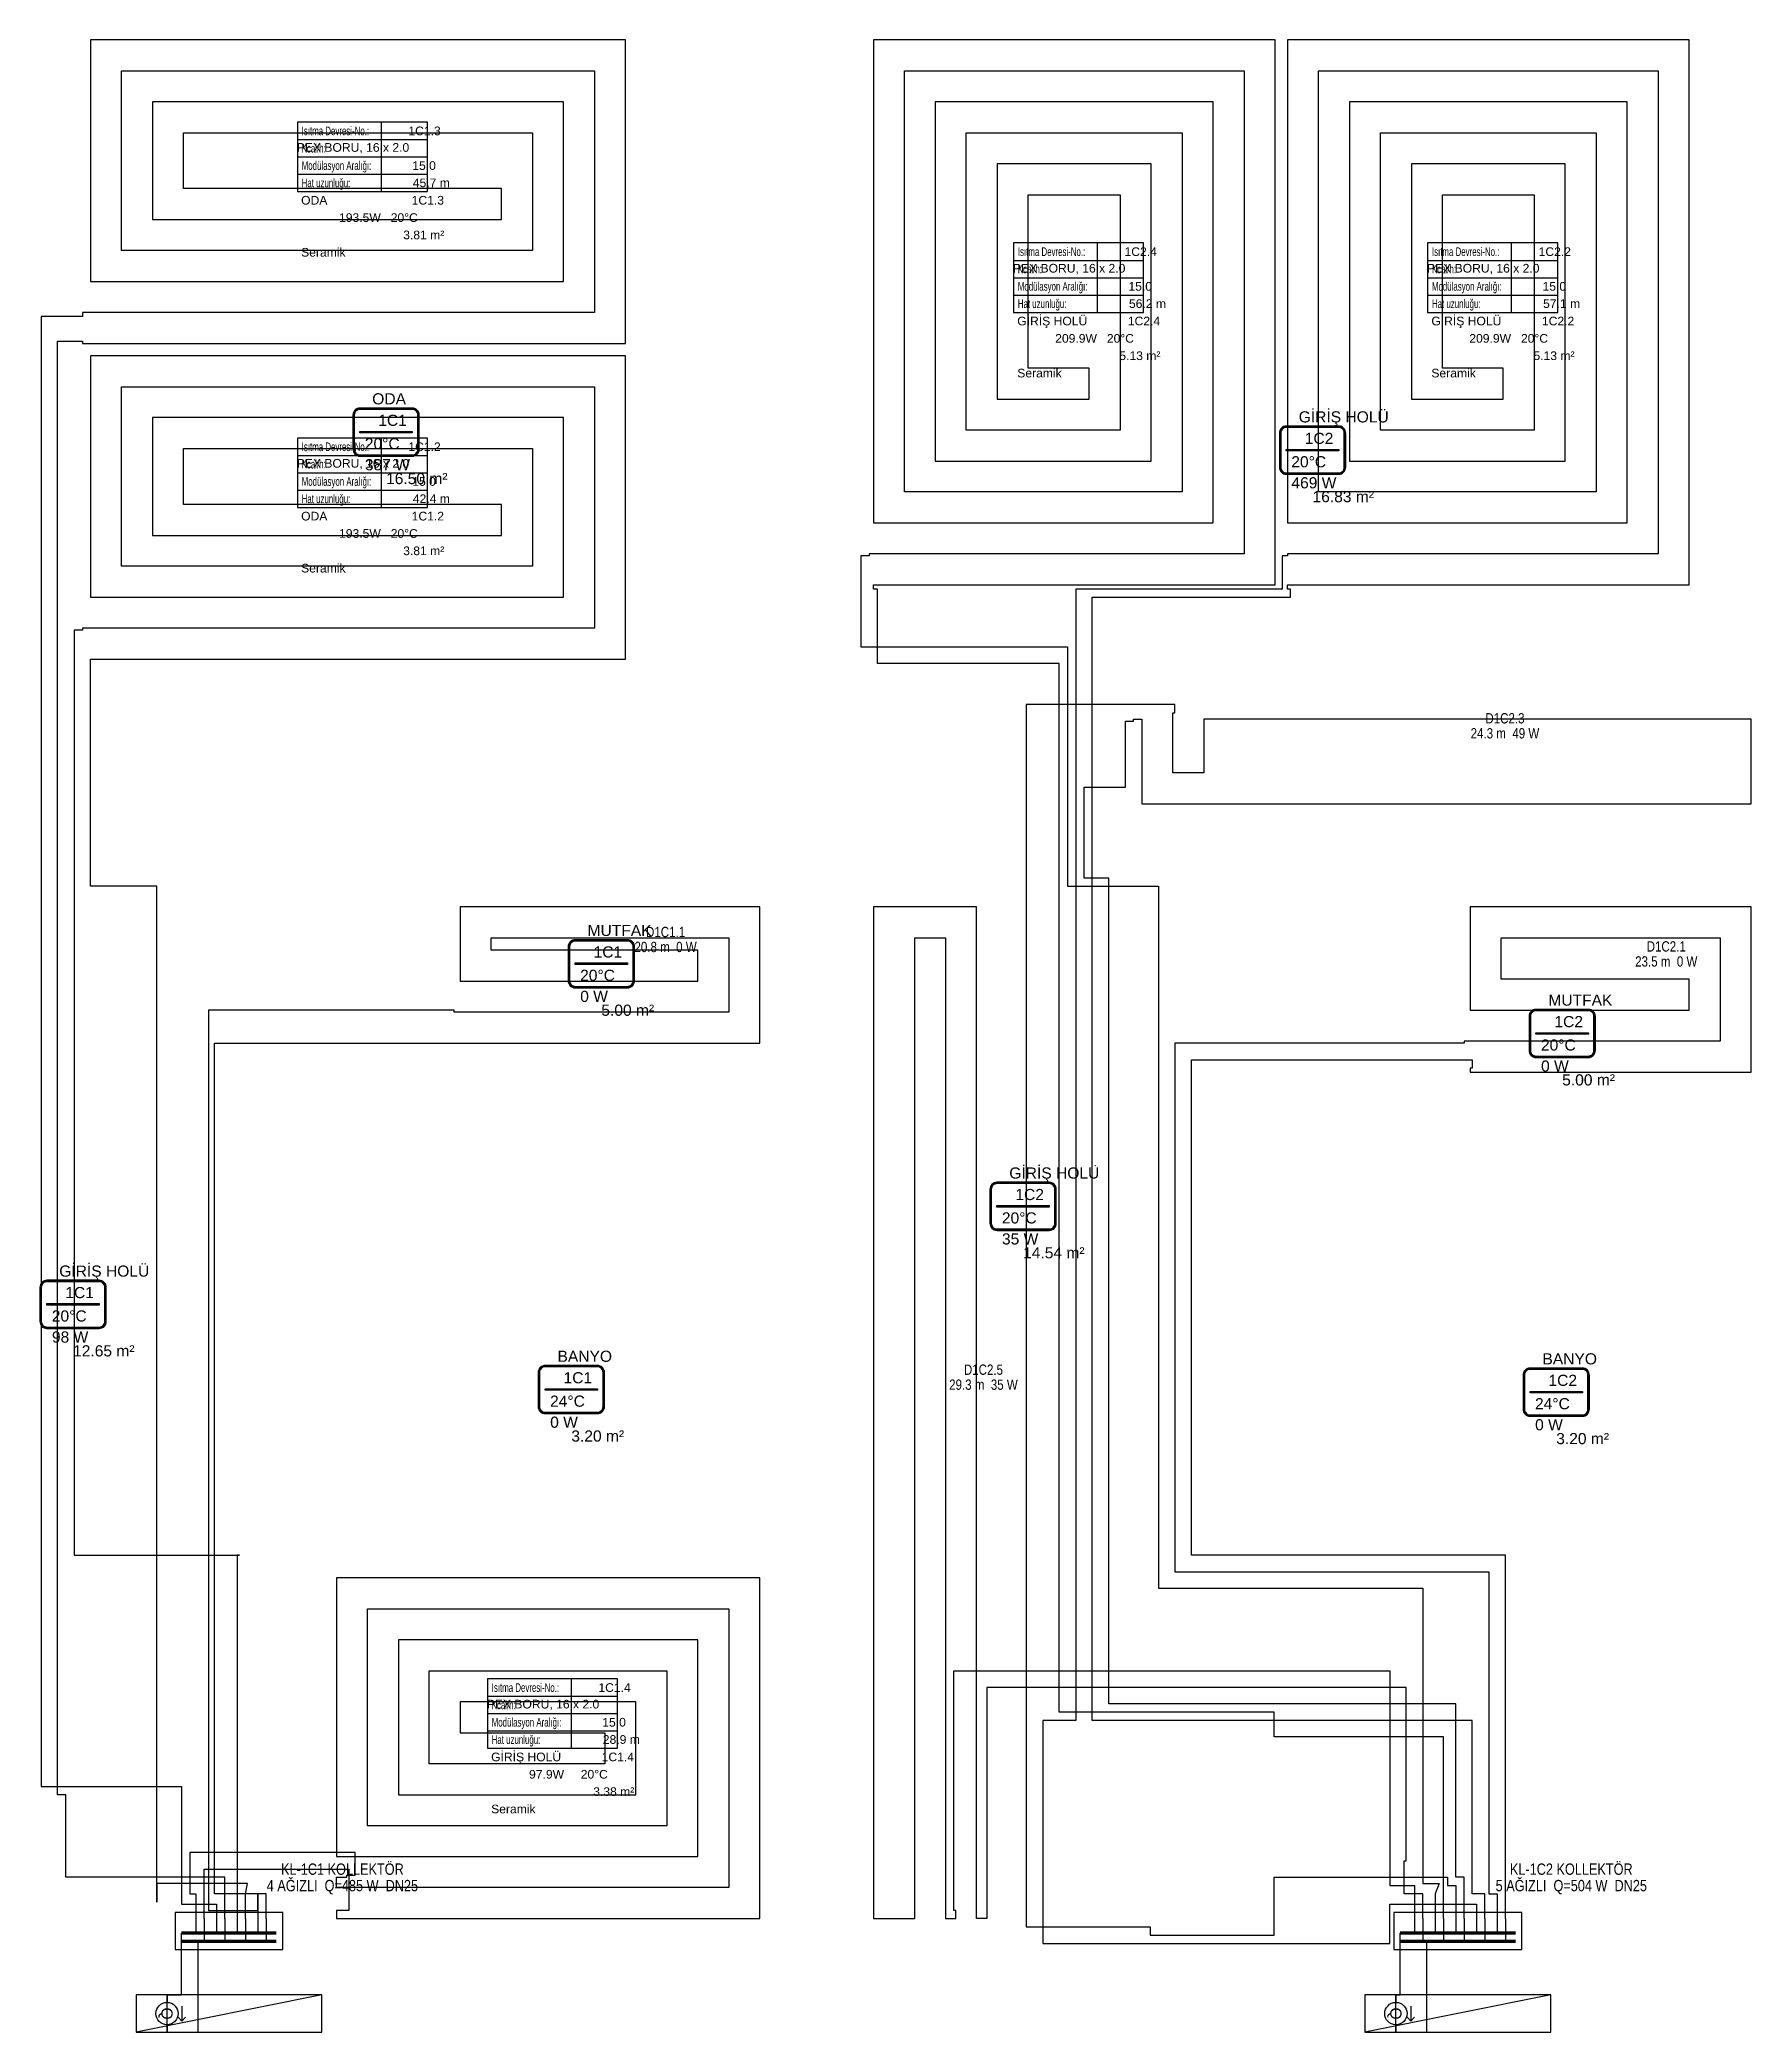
# Model space of a CAD drawing. Header units: centimetres. Extents: x 247996 to 314900, y -468471 to -440326.
# Drawn here: x 285496 to 286325, y -444100 to -443135 of the extents above; entities that cross this region are included whole.
import ezdxf
from ezdxf.enums import TextEntityAlignment as Align

# ---------------------------------------------------------------- set-up
doc = ezdxf.new("R2010")
doc.units = ezdxf.units.CM
doc.linetypes.add('ISITMA DONUS HATTI', pattern=[1.66, 1.57, -0.02, -0.07])
for name, color, linetype in [('SCOTT-MTY-ISIKAYBIMAHAL', 2, 'Continuous'), ('SCOTT-MTY-KALORIMETRE', 6, 'Continuous'), ('SCOTT-MTY-KOLLETÖR', 7, 'Continuous'), ('SCOTT-MTY-PEX-BORU', 1, 'Continuous'), ('SCOTT-MTY-RADYATÖR', 2, 'Continuous'), ('SCOTT-MTY-SAYAC', 3, 'Continuous')]:
    doc.layers.add(name, color=color, linetype=linetype)
doc.layers.add('SCOTT-MTY-ISITMA-DONUS-BORU', color=30, linetype='ISITMA DONUS HATTI', lineweight=30)
doc.layers.add('SCOTT-MTY-ISITMA-GIDIS-BORU', color=10, linetype='Continuous', lineweight=30)
doc.styles.add('MTYCAPLT', font='arial.ttf')
doc.styles.add('ROTAS', font='arial.ttf')

msp = doc.modelspace()

# ---------------------------------------------------------------- texts
at = {"layer": 'SCOTT-MTY-KOLLETÖR', "style": 'ROTAS', "width": 0.8}
for s, p in [('4 AĞIZLI  Q=485 W  DN25', (285642.92, -444029.01)), ('KL-1C1 KOLLEKTÖR', (285642.92, -444021.04)), ('5 AĞIZLI  Q=504 W  DN25', (286237.92, -444029.01)), ('KL-1C2 KOLLEKTÖR', (286237.92, -444021.04))]:
    msp.add_text(s, height=5.5, dxfattribs=at).set_placement(p, align=Align.MIDDLE_CENTER)
at = {"layer": 'SCOTT-MTY-PEX-BORU', "style": 'ROTAS', "width": 0.8}
for s, p in [('D1C2.3', (286205.8, -443463.62)), ('24.3 m  49 W', (286205.8, -443470.88)), ('20.8 m  0 W', (285799.4, -443574.38)), ('D1C1.1', (285799.4, -443567.12)), ('D1C2.1', (286283.9, -443574.12)), ('23.5 m  0 W', (286283.9, -443581.38)), ('29.3 m  35 W', (285953.3, -443786.38)), ('D1C2.5', (285953.3, -443779.12))]:
    msp.add_text(s, height=5, dxfattribs=at).set_placement(p, align=Align.MIDDLE_CENTER)

# ---------------------------------------------------------------- blocks, each defined once
blk = doc.blocks.new('MTY-ETIKET')
at = {"layer": 'SCOTT-MTY-RADYATÖR'}
for p, q in [((2.69, 0), (2.69, 8)), ((-7, 6), (8, 6)), ((-7, 4), (8, 4)), ((-7, 2), (8, 2))]:
    blk.add_line(p, q, dxfattribs=at)
blk.add_lwpolyline([(8, 0), (8, 8), (-7, 8), (-7, 0)], close=True, dxfattribs=at)
at = {"layer": 'SCOTT-MTY-RADYATÖR', "style": 'MTYCAPLT', "width": 0.65}
for s, p in [('Isıtma Devresi-No.:', (-6.5, 7)), ('Kcal/h:', (-6.5, 5)), ('Modülasyon Aralığı:', (-6.5, 3)), ('Hat uzunluğu:', (-6.5, 1))]:
    blk.add_text(s, height=1, rotation=360, dxfattribs=at).set_placement(p, align=Align.MIDDLE_LEFT)
for tag, p in [('NO1_001', (5.8, 6.5)), ('AR_001', (6.25, 2.5)), ('UZ_001', (6.31, 0.51))]:
    blk.add_attdef(tag, p, '', height=1, rotation=360, dxfattribs=at)
at = {"layer": 'SCOTT-MTY-RADYATÖR', "color": 2, "style": 'MTYCAPLT', "width": 0.65}
for tag, p in [('BORU_001', (-7.07, 4.59)), ('YER_001', (2.9, 4.5))]:
    blk.add_attdef(tag, p, '', height=1, dxfattribs=at)
blk = doc.blocks.new('MTY-RADYATOR MAHAL')
at = {"layer": 'SCOTT-MTY-ISIKAYBIMAHAL', "color": 2}
for points in [[(-35.7, 18.4), (-35.7, -18.4, 0.414214), (-28.2, -25.9), (28.2, -25.9, 0.414214), (35.7, -18.4), (35.7, 18.4, 0.414214), (28.2, 25.9), (-28.2, 25.9, 0.414214)], [(-34.2, 18.4), (-34.2, -18.4, 0.414214), (-28.2, -24.4), (28.2, -24.4, 0.414214), (34.2, -18.4), (34.2, 18.4, 0.414214), (28.2, 24.4), (-28.2, 24.4, 0.414214)]]:
    blk.add_lwpolyline(points, format="xyb", close=True, dxfattribs=at)
at = {"layer": 'SCOTT-MTY-ISIKAYBIMAHAL', "color": 4}
for points in [[(-35.2, 18.4), (-35.2, -18.4, 0.414214), (-28.2, -25.4), (28.2, -25.4, 0.414214), (35.2, -18.4), (35.2, 18.4, 0.414214), (28.2, 25.4), (-28.2, 25.4, 0.414214)], [(-34.7, 18.4), (-34.7, -18.4, 0.414214), (-28.2, -24.9), (28.2, -24.9, 0.414214), (34.7, -18.4), (34.7, 18.4, 0.414214), (28.2, 24.9), (-28.2, 24.9, 0.414214)]]:
    blk.add_lwpolyline(points, format="xyb", close=True, dxfattribs=at)
at = {"layer": 'SCOTT-MTY-ISIKAYBIMAHAL', "color": 2}
blk.add_lwpolyline([(-28.2, 0.8), (28.2, 0.8), (28.2, -0.8), (-28.2, -0.8)], close=True, dxfattribs=at)
at = {"layer": 'SCOTT-MTY-ISIKAYBIMAHAL', "color": 1, "style": 'MTYCAPLT', "width": 0.65}
for tag, p in [('MAHAL_001', (-14.9, 29.8)), ('NO_001', (-8.3, 6.7))]:
    blk.add_attdef(tag, p, '', height=12, rotation=360, dxfattribs=at)
at = {"layer": 'SCOTT-MTY-ISIKAYBIMAHAL', "color": 4, "style": 'MTYCAPLT', "width": 0.65}
for tag, p in [('DERECE_001', (-22.8, -18.5)), ('ISIKAYBI_001', (-22.7, -41.1))]:
    blk.add_attdef(tag, p, '', height=12, rotation=360, dxfattribs=at)
blk.add_attdef('ALAN', text='', height=12, rotation=360, dxfattribs=at).set_placement((0, -50), align=Align.MIDDLE_LEFT)
blk = doc.blocks.new('T-DOLAP')
blk.add_line((-45, -9), (45, 9))
blk.add_lwpolyline([(-45, -9), (45, -9), (45, 9), (-45, 9)], close=True)
blk = doc.blocks.new('T-KALORIMETRE')
for p, q in [((-10, 0), (-6, 0)), ((6, 0), (10, 0))]:
    blk.add_line(p, q)
blk.add_lwpolyline([(-4, 8), (4, 8), (2, 10), (4, 8), (2, 6)])
blk.add_circle((0, 0), 6)
at = {"style": 'ROTAS'}
blk.add_text('Q', height=6, dxfattribs=at).set_placement((0, 0), align=Align.MIDDLE_CENTER)

# ---------------------------------------------------------------- linework, layer by layer
at = {"layer": 'SCOTT-MTY-ISITMA-DONUS-BORU'}
for points in [[(285558, -444082), (285565, -444082), (285565, -444052)], [(285572, -444045), (285572, -444052)], [(285582, -444045), (285582, -444052)], [(285592, -444045), (285592, -444052)], [(285602, -444045), (285602, -444052)], [(286153, -444082), (286155, -444082), (286155, -444052)], [(286162, -444045), (286162, -444052)], [(286172, -444045), (286172, -444052)], [(286182, -444045), (286182, -444052)], [(286192, -444045), (286192, -444052)], [(286202, -444045), (286202, -444052)], [(285558, -444100), (285558, -444082)], [(286153, -444100), (286153, -444082)]]:
    msp.add_lwpolyline(points, dxfattribs=at)
at = {"layer": 'SCOTT-MTY-ISITMA-DONUS-BORU', "const_width": 1.6}
for points in [[(285611, -444052), (285565, -444052)], [(286211, -444052), (286155, -444052)]]:
    msp.add_lwpolyline(points, dxfattribs=at)
at = {"layer": 'SCOTT-MTY-ISITMA-GIDIS-BORU'}
for points in [[(285576, -444045), (285576, -444056)], [(285586, -444045), (285586, -444056)], [(285596, -444045), (285596, -444056)], [(285606, -444045), (285606, -444056)], [(286166, -444045), (286166, -444056)], [(286176, -444045), (286176, -444056)], [(286186, -444045), (286186, -444056)], [(286196, -444045), (286196, -444056)], [(286206, -444045), (286206, -444056)], [(285573, -444082), (285573, -444056)], [(286168, -444082), (286168, -444056)], [(285573, -444100), (285573, -444082)], [(286168, -444100), (286168, -444082)]]:
    msp.add_lwpolyline(points, dxfattribs=at)
at = {"layer": 'SCOTT-MTY-ISITMA-GIDIS-BORU', "const_width": 1.6}
for points in [[(285611, -444056), (285565, -444056)], [(286211, -444056), (286155, -444056)]]:
    msp.add_lwpolyline(points, dxfattribs=at)
at = {"layer": 'SCOTT-MTY-KOLLETÖR'}
for points in [[(285614, -444042), (285562, -444042), (285562, -444060), (285614, -444060)], [(286214, -444042), (286152, -444042), (286152, -444060), (286214, -444060)]]:
    msp.add_lwpolyline(points, close=True, dxfattribs=at)
at = {"layer": 'SCOTT-MTY-PEX-BORU'}
for points in [[(285586, -444045), (285586, -444025), (285509.02, -444025), (285509.02, -443985), (285505.02, -443985), (285505.02, -443281), (285517.02, -443281), (285517.02, -443282), (285521, -443282), (285780, -443282), (285780, -443135), (285521, -443135), (285521, -443252), (285750, -443252), (285750, -443165), (285551, -443165), (285551, -443222), (285720, -443222), (285720, -443207), (285566, -443207), (285566, -443180), (285735, -443180), (285735, -443237), (285536, -443237), (285536, -443150), (285765, -443150), (285765, -443267), (285521, -443267), (285517.02, -443267), (285517.02, -443269), (285497.02, -443269), (285497.02, -443981), (285565.02, -443981), (285565.02, -444038), (285582, -444038), (285582, -444045)], [(286176, -444045), (286176, -443957), (286094, -443957), (286094, -443945), (285990, -443945), (285990, -443437), (285902, -443437), (285902, -443401), (285900, -443401), (285900, -443399), (286094.5, -443399), (286094.5, -443135), (285900, -443135), (285900, -443369), (286064.5, -443369), (286064.5, -443165), (285930, -443165), (285930, -443339), (286034.5, -443339), (286034.5, -443195), (285960, -443195), (285960, -443309), (286004.5, -443309), (286004.5, -443294), (285975, -443294), (285975, -443210), (286019.5, -443210), (286019.5, -443324), (285945, -443324), (285945, -443180), (286049.5, -443180), (286049.5, -443354), (285915, -443354), (285915, -443150), (286079.5, -443150), (286079.5, -443384), (285900, -443384), (285898, -443384), (285898, -443385), (285894, -443385), (285894, -443429), (285994, -443429), (285994, -443545), (286038, -443545), (286038, -443885), (286166, -443885), (286166, -444028), (286174, -444028), (286172, -444033), (286172, -444045)], [(286196, -444045), (286196, -444033), (286190, -444033), (286190, -443949), (286006, -443949), (286006, -443405), (286102, -443405), (286102, -443401), (286100.5, -443401), (286100.5, -443399), (286295, -443399), (286295, -443135), (286100.5, -443135), (286100.5, -443369), (286265, -443369), (286265, -443165), (286130.5, -443165), (286130.5, -443339), (286235, -443339), (286235, -443195), (286160.5, -443195), (286160.5, -443309), (286205, -443309), (286205, -443294), (286175.5, -443294), (286175.5, -443210), (286220, -443210), (286220, -443324), (286145.5, -443324), (286145.5, -443180), (286250, -443180), (286250, -443354), (286115.5, -443354), (286115.5, -443150), (286280, -443150), (286280, -443384), (286100.5, -443384), (286100.5, -443385), (286098, -443385), (286098, -443401), (285998, -443401), (285998, -443949), (285982, -443949), (285982, -444057), (286150, -444057), (286150, -444038), (286192, -444038), (286192, -444045)], [(285596, -444045), (285596, -444033), (285597.02, -444028), (285553.02, -444028), (285553.02, -444037), (285553.02, -443545), (285521.02, -443545), (285521.02, -443441), (285521, -443435), (285780, -443435), (285780, -443288), (285521, -443288), (285521, -443405), (285750, -443405), (285750, -443318), (285551, -443318), (285551, -443375), (285720, -443375), (285720, -443360), (285566, -443360), (285566, -443333), (285735, -443333), (285735, -443390), (285536, -443390), (285536, -443303), (285765, -443303), (285765, -443420), (285521, -443420), (285517.02, -443420), (285517.02, -443421), (285513.02, -443421), (285513.02, -443869), (285593.02, -443869), (285592, -443869), (285592, -444045)], [(286186, -444045), (286186, -444025), (286182, -444025), (286182, -443941), (286014, -443941), (286014, -443541), (286002, -443541), (286002, -443497), (286022, -443497), (286022, -443465), (286026, -443465), (286026, -443464), (286030, -443464), (286030, -443505), (286325, -443505), (286325, -443464), (286060, -443464), (286060, -443490), (286045, -443490), (286045, -443464), (286045, -443461), (286046, -443461), (286046, -443457), (285974, -443457), (285974, -444049), (286034, -444049), (286034, -444053), (286094, -444053), (286094, -444025), (286178, -444025), (286178, -444029), (286182, -444029), (286182, -444045)], [(285606, -444045), (285606, -444033), (285581.02, -444033), (285581.02, -443621), (285700, -443621), (285845, -443621), (285845, -443555), (285700, -443555), (285700, -443591), (285815, -443591), (285815, -443576), (285715, -443576), (285715, -443570), (285830, -443570), (285830, -443606), (285700, -443606), (285697.02, -443606), (285697.02, -443605), (285578.02, -443605), (285578.02, -444041), (285602, -444041), (285602, -444033), (285602, -444045)], [(286166, -444045), (286166, -444033), (286157, -444033), (286157, -444017), (286158, -444017), (286158, -443933), (285955, -443933), (285955, -444045), (285950, -444045), (285950, -443555), (285900, -443555), (285900, -444045), (285920, -444045), (285920, -443570), (285935, -443570), (285935, -444045), (285940, -444045), (285940, -444041), (285939, -444041), (285939, -443925), (286150, -443925), (286150, -444029), (286162, -444029), (286162, -444045)], [(286206, -444045), (286206, -443869), (286054, -443869), (286054, -443629), (286190, -443629), (286190, -443633), (286189, -443633), (286189, -443635), (286325, -443635), (286325, -443555), (286189, -443555), (286189, -443605), (286295, -443605), (286295, -443590), (286204, -443590), (286204, -443570), (286310, -443570), (286310, -443620), (286189, -443620), (286186, -443620), (286186, -443621), (286046, -443621), (286046, -443877), (286198, -443877), (286198, -444033), (286202, -444033), (286202, -444045)], [(285576, -444045), (285576, -444021), (285646.02, -444021), (285646.02, -444041), (285640, -444041), (285640, -444045), (285845, -444045), (285845, -443880), (285640, -443880), (285640, -444015), (285815, -444015), (285815, -443910), (285670, -443910), (285670, -443985), (285785, -443985), (285785, -443940), (285700, -443940), (285700, -443955), (285770, -443955), (285770, -443970), (285685, -443970), (285685, -443925), (285800, -443925), (285800, -444000), (285655, -444000), (285655, -443895), (285830, -443895), (285830, -444030), (285640, -444030), (285640, -444025), (285645.02, -444025), (285645.02, -444024), (285649.02, -444024), (285649.02, -444013), (285569.02, -444013), (285569.02, -444033), (285572, -444033), (285572, -444045)]]:
    msp.add_lwpolyline(points, dxfattribs=at)

# ---------------------------------------------------------------- block references
at = {"layer": 'SCOTT-MTY-ISIKAYBIMAHAL'}
ref = msp.add_blockref('MTY-RADYATOR MAHAL', (285664.05, -443325), dxfattribs=dict(at, xscale=0.45, yscale=0.45))
ref.add_attrib('DERECE_001', '20%%DC', (285653.77, -443333.31), dxfattribs={"height": 5.4, "rotation": 359.99998, "style": 'MTYCAPLT'})
ref.add_attrib('MAHAL_001', 'ODA', (285657.36, -443311.57), dxfattribs={"height": 5.4, "rotation": 359.99998, "style": 'MTYCAPLT'})
ref.add_attrib('ISIKAYBI_001', '387 W', (285653.82, -443343.5), dxfattribs={"height": 5.4, "rotation": 359.99998, "style": 'MTYCAPLT'})
ref.add_attrib('NO_001', '1C1', (285660.29, -443321.98), dxfattribs={"height": 5.4, "rotation": 359.99998, "style": 'MTYCAPLT'})
ref.add_attrib('ALAN', '16.50 m²', (285664.05, -443350.2), dxfattribs={"height": 5.4, "rotation": 359.99998, "style": 'MTYCAPLT'})
ref = msp.add_blockref('MTY-RADYATOR MAHAL', (286112.63, -443333.75), dxfattribs=dict(at, xscale=0.45, yscale=0.45))
ref.add_attrib('DERECE_001', '20%%DC', (286102.35, -443342.06), dxfattribs={"height": 5.4, "rotation": 359.99998, "style": 'MTYCAPLT'})
ref.add_attrib('MAHAL_001', 'GİRİŞ HOLÜ', (286105.94, -443320.32), dxfattribs={"height": 5.4, "rotation": 359.99998, "style": 'MTYCAPLT'})
ref.add_attrib('ISIKAYBI_001', '469 W', (286102.4, -443352.25), dxfattribs={"height": 5.4, "rotation": 359.99998, "style": 'MTYCAPLT'})
ref.add_attrib('NO_001', '1C2', (286108.87, -443330.73), dxfattribs={"height": 5.4, "rotation": 359.99998, "style": 'MTYCAPLT'})
ref.add_attrib('ALAN', '16.83 m²', (286112.63, -443358.95), dxfattribs={"height": 5.4, "rotation": 359.99998, "style": 'MTYCAPLT'})
ref = msp.add_blockref('MTY-RADYATOR MAHAL', (285768.29, -443582.5), dxfattribs=dict(at, xscale=0.45, yscale=0.45))
ref.add_attrib('DERECE_001', '20%%DC', (285758.02, -443590.81), dxfattribs={"height": 5.4, "rotation": 359.99998, "style": 'MTYCAPLT'})
ref.add_attrib('MAHAL_001', 'MUTFAK', (285761.61, -443569.07), dxfattribs={"height": 5.4, "rotation": 359.99998, "style": 'MTYCAPLT'})
ref.add_attrib('ISIKAYBI_001', '0 W', (285758.06, -443601), dxfattribs={"height": 5.4, "rotation": 359.99998, "style": 'MTYCAPLT'})
ref.add_attrib('NO_001', '1C1', (285764.54, -443579.48), dxfattribs={"height": 5.4, "rotation": 359.99998, "style": 'MTYCAPLT'})
ref.add_attrib('ALAN', '5.00 m²', (285768.29, -443607.7), dxfattribs={"height": 5.4, "rotation": 359.99998, "style": 'MTYCAPLT'})
ref = msp.add_blockref('MTY-RADYATOR MAHAL', (286233.51, -443616.25), dxfattribs=dict(at, xscale=0.45, yscale=0.45))
ref.add_attrib('DERECE_001', '20%%DC', (286223.23, -443624.56), dxfattribs={"height": 5.4, "rotation": 359.99998, "style": 'MTYCAPLT'})
ref.add_attrib('MAHAL_001', 'MUTFAK', (286226.82, -443602.82), dxfattribs={"height": 5.4, "rotation": 359.99998, "style": 'MTYCAPLT'})
ref.add_attrib('ISIKAYBI_001', '0 W', (286223.28, -443634.75), dxfattribs={"height": 5.4, "rotation": 359.99998, "style": 'MTYCAPLT'})
ref.add_attrib('NO_001', '1C2', (286229.75, -443613.23), dxfattribs={"height": 5.4, "rotation": 359.99998, "style": 'MTYCAPLT'})
ref.add_attrib('ALAN', '5.00 m²', (286233.51, -443641.45), dxfattribs={"height": 5.4, "rotation": 359.99998, "style": 'MTYCAPLT'})
ref = msp.add_blockref('MTY-RADYATOR MAHAL', (285972.5, -443700), dxfattribs=dict(at, xscale=0.45, yscale=0.45))
ref.add_attrib('DERECE_001', '20%%DC', (285962.22, -443708.31), dxfattribs={"height": 5.4, "rotation": 359.99998, "style": 'MTYCAPLT'})
ref.add_attrib('MAHAL_001', 'GİRİŞ HOLÜ', (285965.81, -443686.57), dxfattribs={"height": 5.4, "rotation": 359.99998, "style": 'MTYCAPLT'})
ref.add_attrib('ISIKAYBI_001', '35 W', (285962.27, -443718.5), dxfattribs={"height": 5.4, "rotation": 359.99998, "style": 'MTYCAPLT'})
ref.add_attrib('NO_001', '1C2', (285968.75, -443696.98), dxfattribs={"height": 5.4, "rotation": 359.99998, "style": 'MTYCAPLT'})
ref.add_attrib('ALAN', '14.54 m²', (285972.5, -443725.2), dxfattribs={"height": 5.4, "rotation": 359.99998, "style": 'MTYCAPLT'})
ref = msp.add_blockref('MTY-RADYATOR MAHAL', (285512.5, -443747.5), dxfattribs=dict(at, xscale=0.45, yscale=0.45))
ref.add_attrib('DERECE_001', '20%%DC', (285502.22, -443755.81), dxfattribs={"height": 5.4, "rotation": 359.99998, "style": 'MTYCAPLT'})
ref.add_attrib('MAHAL_001', 'GİRİŞ HOLÜ', (285505.81, -443734.07), dxfattribs={"height": 5.4, "rotation": 359.99998, "style": 'MTYCAPLT'})
ref.add_attrib('ISIKAYBI_001', '98 W', (285502.27, -443766), dxfattribs={"height": 5.4, "rotation": 359.99998, "style": 'MTYCAPLT'})
ref.add_attrib('NO_001', '1C1', (285508.75, -443744.48), dxfattribs={"height": 5.4, "rotation": 359.99998, "style": 'MTYCAPLT'})
ref.add_attrib('ALAN', '12.65 m²', (285512.5, -443772.7), dxfattribs={"height": 5.4, "rotation": 359.99998, "style": 'MTYCAPLT'})
ref = msp.add_blockref('MTY-RADYATOR MAHAL', (285753.75, -443788.75), dxfattribs=dict(at, xscale=0.45, yscale=0.45))
ref.add_attrib('DERECE_001', '24%%DC', (285743.47, -443797.06), dxfattribs={"height": 5.4, "rotation": 359.99998, "style": 'MTYCAPLT'})
ref.add_attrib('MAHAL_001', 'BANYO', (285747.06, -443775.32), dxfattribs={"height": 5.4, "rotation": 359.99998, "style": 'MTYCAPLT'})
ref.add_attrib('ISIKAYBI_001', '0 W', (285743.52, -443807.25), dxfattribs={"height": 5.4, "rotation": 359.99998, "style": 'MTYCAPLT'})
ref.add_attrib('NO_001', '1C1', (285750, -443785.73), dxfattribs={"height": 5.4, "rotation": 359.99998, "style": 'MTYCAPLT'})
ref.add_attrib('ALAN', '3.20 m²', (285753.75, -443813.95), dxfattribs={"height": 5.4, "rotation": 359.99998, "style": 'MTYCAPLT'})
ref = msp.add_blockref('MTY-RADYATOR MAHAL', (286230.62, -443790), dxfattribs=dict(at, xscale=0.45, yscale=0.45))
ref.add_attrib('DERECE_001', '24%%DC', (286220.35, -443798.31), dxfattribs={"height": 5.4, "rotation": 359.99998, "style": 'MTYCAPLT'})
ref.add_attrib('MAHAL_001', 'BANYO', (286223.94, -443776.57), dxfattribs={"height": 5.4, "rotation": 359.99998, "style": 'MTYCAPLT'})
ref.add_attrib('ISIKAYBI_001', '0 W', (286220.4, -443808.5), dxfattribs={"height": 5.4, "rotation": 359.99998, "style": 'MTYCAPLT'})
ref.add_attrib('NO_001', '1C2', (286226.87, -443786.98), dxfattribs={"height": 5.4, "rotation": 359.99998, "style": 'MTYCAPLT'})
ref.add_attrib('ALAN', '3.20 m²', (286230.62, -443815.2), dxfattribs={"height": 5.4, "rotation": 359.99998, "style": 'MTYCAPLT'})
at = {"layer": 'SCOTT-MTY-KALORIMETRE', "xscale": 0.9, "yscale": 0.9, "rotation": 270}
for p in [(285558, -444091), (286153, -444091)]:
    msp.add_blockref('T-KALORIMETRE', p, dxfattribs=at)
at = {"layer": 'SCOTT-MTY-PEX-BORU'}
ref = msp.add_blockref('MTY-ETIKET', (285650.5, -443208.5), dxfattribs=dict(at, xscale=4.2, yscale=4.2))
ref.add_attrib('UZ_001', '45.7 m', (285677.01, -443206.36), dxfattribs={"height": 4.2, "rotation": 359.99998, "style": 'MTYCAPLT'})
ref.add_attrib('AR_001', '15.0', (285676.75, -443198), dxfattribs={"height": 4.2, "rotation": 359.99998, "style": 'MTYCAPLT'})
ref.add_attrib('NO1_001', '1C1.3', (285674.86, -443181.2), dxfattribs={"height": 4.2, "rotation": 359.99998, "style": 'MTYCAPLT'})
ref.add_attrib('BORU_001', 'PEX BORU, 16 x 2.0', (285620.81, -443189.22), dxfattribs={"height": 4.2, "style": 'MTYCAPLT'})
ref.add_attrib('MAHAL_001', 'ODA', (285622.92, -443214.8), dxfattribs={"height": 4.2, "style": 'MTYCAPLT'})
ref.add_attrib('NO_001', '1C1.3', (285676.45, -443214.8), dxfattribs={"height": 4.2, "style": 'MTYCAPLT'})
ref.add_attrib('DERECE_001', '20°C', (285666.31, -443223.2), dxfattribs={"height": 4.2, "style": 'MTYCAPLT'})
ref.add_attrib('KCAL/H:_001', '193.5W', (285641.29, -443223.2), dxfattribs={"height": 4.2, "style": 'MTYCAPLT'})
ref.add_attrib('ALAN_001', '3.81 m²', (285672.35, -443231.6), dxfattribs={"height": 4.2, "style": 'MTYCAPLT'})
ref.add_attrib('MALZEMECINSI_001', 'Seramik', (285622.92, -443240), dxfattribs={"height": 4.2, "style": 'MTYCAPLT'})
ref = msp.add_blockref('MTY-ETIKET', (285997.25, -443267), dxfattribs=dict(at, xscale=4.2, yscale=4.2))
ref.add_attrib('UZ_001', '56.2 m', (286023.76, -443264.86), dxfattribs={"height": 4.2, "rotation": 359.99998, "style": 'MTYCAPLT'})
ref.add_attrib('AR_001', '15.0', (286023.5, -443256.5), dxfattribs={"height": 4.2, "rotation": 359.99998, "style": 'MTYCAPLT'})
ref.add_attrib('NO1_001', '1C2.4', (286021.61, -443239.7), dxfattribs={"height": 4.2, "rotation": 359.99998, "style": 'MTYCAPLT'})
ref.add_attrib('BORU_001', 'PEX BORU, 16 x 2.0', (285967.56, -443247.72), dxfattribs={"height": 4.2, "style": 'MTYCAPLT'})
ref.add_attrib('MAHAL_001', 'GİRİŞ HOLÜ', (285969.67, -443273.3), dxfattribs={"height": 4.2, "style": 'MTYCAPLT'})
ref.add_attrib('NO_001', '1C2.4', (286023.2, -443273.3), dxfattribs={"height": 4.2, "style": 'MTYCAPLT'})
ref.add_attrib('DERECE_001', '20°C', (286013.06, -443281.7), dxfattribs={"height": 4.2, "style": 'MTYCAPLT'})
ref.add_attrib('KCAL/H:_001', '209.9W', (285988.04, -443281.7), dxfattribs={"height": 4.2, "style": 'MTYCAPLT'})
ref.add_attrib('ALAN_001', '5.13 m²', (286019.1, -443290.1), dxfattribs={"height": 4.2, "style": 'MTYCAPLT'})
ref.add_attrib('MALZEMECINSI_001', 'Seramik', (285969.67, -443298.5), dxfattribs={"height": 4.2, "style": 'MTYCAPLT'})
ref = msp.add_blockref('MTY-ETIKET', (286197.75, -443267), dxfattribs=dict(at, xscale=4.2, yscale=4.2))
ref.add_attrib('UZ_001', '57.1 m', (286224.26, -443264.86), dxfattribs={"height": 4.2, "rotation": 359.99998, "style": 'MTYCAPLT'})
ref.add_attrib('AR_001', '15.0', (286224, -443256.5), dxfattribs={"height": 4.2, "rotation": 359.99998, "style": 'MTYCAPLT'})
ref.add_attrib('NO1_001', '1C2.2', (286222.11, -443239.7), dxfattribs={"height": 4.2, "rotation": 359.99998, "style": 'MTYCAPLT'})
ref.add_attrib('BORU_001', 'PEX BORU, 16 x 2.0', (286168.06, -443247.72), dxfattribs={"height": 4.2, "style": 'MTYCAPLT'})
ref.add_attrib('MAHAL_001', 'GİRİŞ HOLÜ', (286170.17, -443273.3), dxfattribs={"height": 4.2, "style": 'MTYCAPLT'})
ref.add_attrib('NO_001', '1C2.2', (286223.7, -443273.3), dxfattribs={"height": 4.2, "style": 'MTYCAPLT'})
ref.add_attrib('DERECE_001', '20°C', (286213.56, -443281.7), dxfattribs={"height": 4.2, "style": 'MTYCAPLT'})
ref.add_attrib('KCAL/H:_001', '209.9W', (286188.54, -443281.7), dxfattribs={"height": 4.2, "style": 'MTYCAPLT'})
ref.add_attrib('ALAN_001', '5.13 m²', (286219.6, -443290.1), dxfattribs={"height": 4.2, "style": 'MTYCAPLT'})
ref.add_attrib('MALZEMECINSI_001', 'Seramik', (286170.17, -443298.5), dxfattribs={"height": 4.2, "style": 'MTYCAPLT'})
ref = msp.add_blockref('MTY-ETIKET', (285650.5, -443361.5), dxfattribs=dict(at, xscale=4.2, yscale=4.2))
ref.add_attrib('UZ_001', '42.4 m', (285677.01, -443359.36), dxfattribs={"height": 4.2, "rotation": 359.99998, "style": 'MTYCAPLT'})
ref.add_attrib('AR_001', '15.0', (285676.75, -443351), dxfattribs={"height": 4.2, "rotation": 359.99998, "style": 'MTYCAPLT'})
ref.add_attrib('NO1_001', '1C1.2', (285674.86, -443334.2), dxfattribs={"height": 4.2, "rotation": 359.99998, "style": 'MTYCAPLT'})
ref.add_attrib('BORU_001', 'PEX BORU, 16 x 2.0', (285620.81, -443342.22), dxfattribs={"height": 4.2, "style": 'MTYCAPLT'})
ref.add_attrib('MAHAL_001', 'ODA', (285622.92, -443367.8), dxfattribs={"height": 4.2, "style": 'MTYCAPLT'})
ref.add_attrib('NO_001', '1C1.2', (285676.45, -443367.8), dxfattribs={"height": 4.2, "style": 'MTYCAPLT'})
ref.add_attrib('DERECE_001', '20°C', (285666.31, -443376.2), dxfattribs={"height": 4.2, "style": 'MTYCAPLT'})
ref.add_attrib('KCAL/H:_001', '193.5W', (285641.29, -443376.2), dxfattribs={"height": 4.2, "style": 'MTYCAPLT'})
ref.add_attrib('ALAN_001', '3.81 m²', (285672.35, -443384.6), dxfattribs={"height": 4.2, "style": 'MTYCAPLT'})
ref.add_attrib('MALZEMECINSI_001', 'Seramik', (285622.92, -443393), dxfattribs={"height": 4.2, "style": 'MTYCAPLT'})
ref = msp.add_blockref('MTY-ETIKET', (285742.5, -443962.5), dxfattribs=dict(at, xscale=4.2, yscale=4.2))
ref.add_attrib('UZ_001', '28.9 m', (285769.01, -443960.36), dxfattribs={"height": 4.2, "rotation": 359.99998, "style": 'MTYCAPLT'})
ref.add_attrib('AR_001', '15.0', (285768.75, -443952), dxfattribs={"height": 4.2, "rotation": 359.99998, "style": 'MTYCAPLT'})
ref.add_attrib('NO1_001', '1C1.4', (285766.86, -443935.2), dxfattribs={"height": 4.2, "rotation": 359.99998, "style": 'MTYCAPLT'})
ref.add_attrib('BORU_001', 'PEX BORU, 16 x 2.0', (285712.81, -443943.22), dxfattribs={"height": 4.2, "style": 'MTYCAPLT'})
ref.add_attrib('MAHAL_001', 'GİRİŞ HOLÜ', (285714.92, -443968.8), dxfattribs={"height": 4.2, "style": 'MTYCAPLT'})
ref.add_attrib('NO_001', '1C1.4', (285768.45, -443968.8), dxfattribs={"height": 4.2, "style": 'MTYCAPLT'})
ref.add_attrib('DERECE_001', '20°C', (285758.31, -443977.2), dxfattribs={"height": 4.2, "style": 'MTYCAPLT'})
ref.add_attrib('KCAL/H:_001', '97.9W', (285733.29, -443977.2), dxfattribs={"height": 4.2, "style": 'MTYCAPLT'})
ref.add_attrib('ALAN_001', '3.38 m²', (285764.35, -443985.6), dxfattribs={"height": 4.2, "style": 'MTYCAPLT'})
ref.add_attrib('MALZEMECINSI_001', 'Seramik', (285714.92, -443994), dxfattribs={"height": 4.2, "style": 'MTYCAPLT'})
at = {"layer": 'SCOTT-MTY-SAYAC', "rotation": 180}
for p in [(285588, -444091), (286183, -444091)]:
    msp.add_blockref('T-DOLAP', p, dxfattribs=at)

msp.set_redraw_order([(e.dxf.handle, doc.entitydb.next_handle()) for e in msp.query("TEXT MTEXT ATTDEF DIMENSION ARC_DIMENSION")])  # texts and dimensions are drawn at this point

doc.saveas('drawing.dxf')
